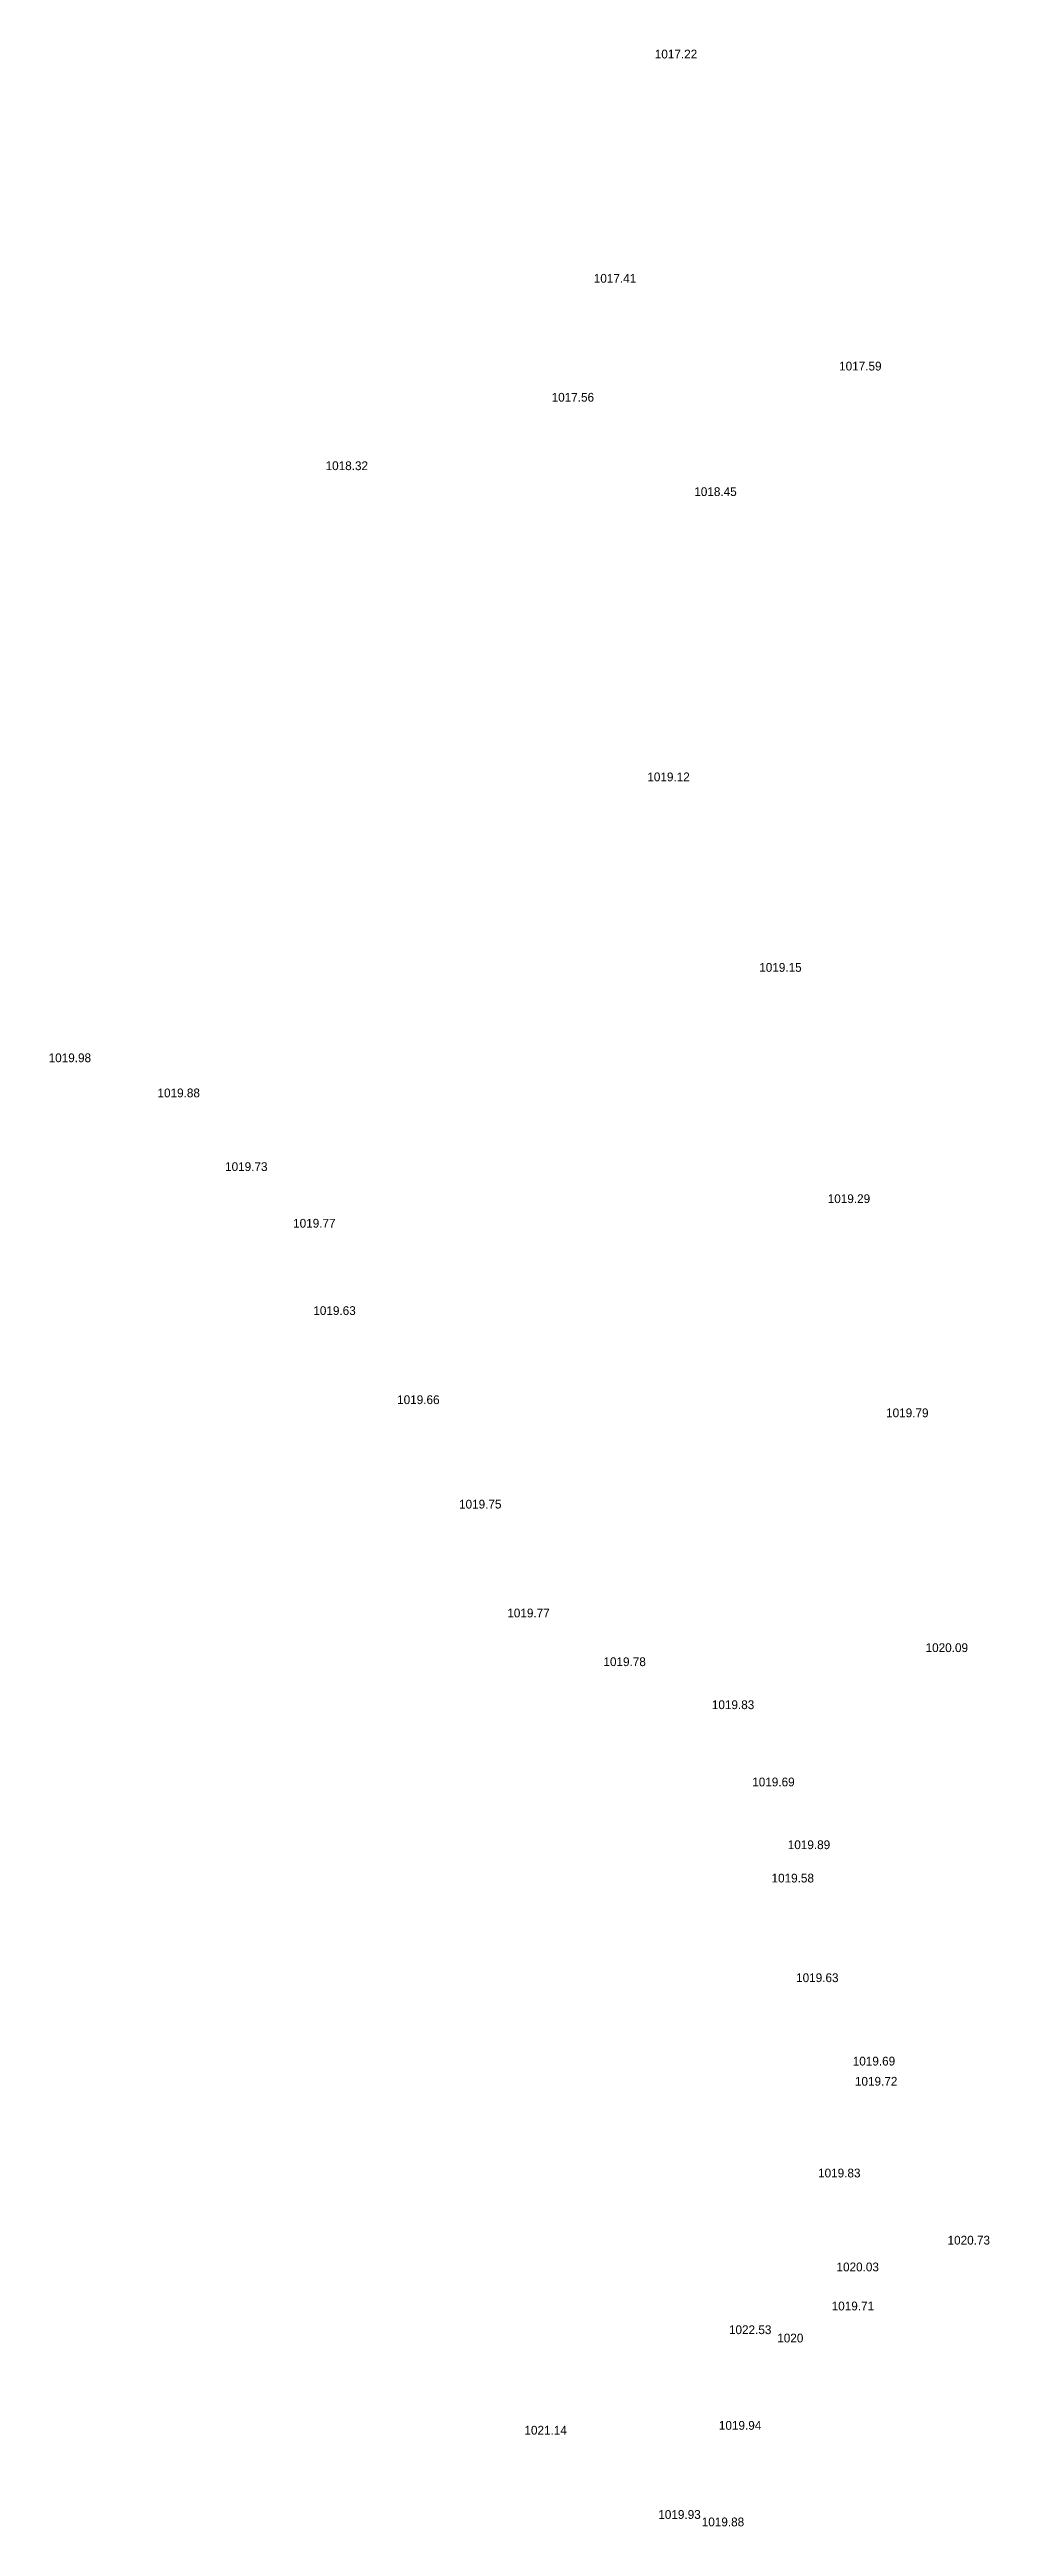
# Model space of a CAD drawing. Header units: inches. Extents: x 628884 to 629912, y 4519174 to 4520145.
# Drawn here: x 629181.6 to 629203, y 4519839.6 to 4519896 of the extents above; entities that cross this region are included whole.
import ezdxf

# ---------------------------------------------------------------- set-up
doc = ezdxf.new("R2010")
doc.units = ezdxf.units.IN
doc.header["$MEASUREMENT"] = 0

msp = doc.modelspace()

# ---------------------------------------------------------------- texts
for s, p in [('1017.22', (629195.38, 4519895.83, 1017.22)), ('1017.41', (629193.99, 4519890.72, 1017.41)), ('1017.59', (629199.58, 4519888.72, 1017.59)), ('1017.56', (629193.03, 4519888.01, 1017.56)), ('1018.32', (629187.88, 4519886.45, 1018.32)), ('1018.45', (629196.28, 4519885.86, 1018.45)), ('1019.12', (629195.21, 4519879.36, 1019.12)), ('1019.15', (629197.76, 4519875.02, 1019.15)), ('1019.98', (629181.57, 4519872.96, 1019.98)), ('1019.88', (629184.05, 4519872.16, 1019.88)), ('1019.73', (629185.59, 4519870.48, 1019.73)), ('1019.29', (629199.32, 4519869.75, 1019.29)), ('1019.77', (629187.14, 4519869.19, 1019.77)), ('1019.63', (629187.6, 4519867.2, 1019.63)), ('1019.66', (629189.51, 4519865.17, 1019.66)), ('1019.79', (629200.65, 4519864.87, 1019.79)), ('1019.75', (629190.92, 4519862.79, 1019.75)), ('1019.77', (629192.02, 4519860.31, 1019.77)), ('1020.09', (629201.55, 4519859.52, 1020.09)), ('1019.78', (629194.21, 4519859.2, 1019.78)), ('1019.83', (629196.68, 4519858.22, 1019.83)), ('1019.69', (629197.6, 4519856.46, 1019.69)), ('1019.89', (629198.41, 4519855.03, 1019.89)), ('1019.58', (629198.04, 4519854.27, 1019.58)), ('1019.63', (629198.6, 4519852, 1019.63)), ('1019.69', (629199.89, 4519850.1, 1019.69)), ('1019.72', (629199.94, 4519849.64, 1019.72)), ('1019.83', (629199.1, 4519847.55, 1019.83)), ('1020.73', (629202.05, 4519846.02, 1020.73)), ('1020.03', (629199.52, 4519845.41, 1020.03)), ('1019.71', (629199.41, 4519844.52, 1019.71)), ('1022.53', (629197.07, 4519843.98, 1022.53)), ('1020', (629198.17, 4519843.79, 1020)), ('1021.14', (629192.41, 4519841.69, 1021.14)), ('1019.94', (629196.84, 4519841.8, 1019.94)), ('1019.93', (629195.46, 4519839.77, 1019.93)), ('1019.88', (629196.45, 4519839.6, 1019.88))]:
    msp.add_text(s, height=0.2).set_placement(p)

doc.saveas('drawing.dxf')
